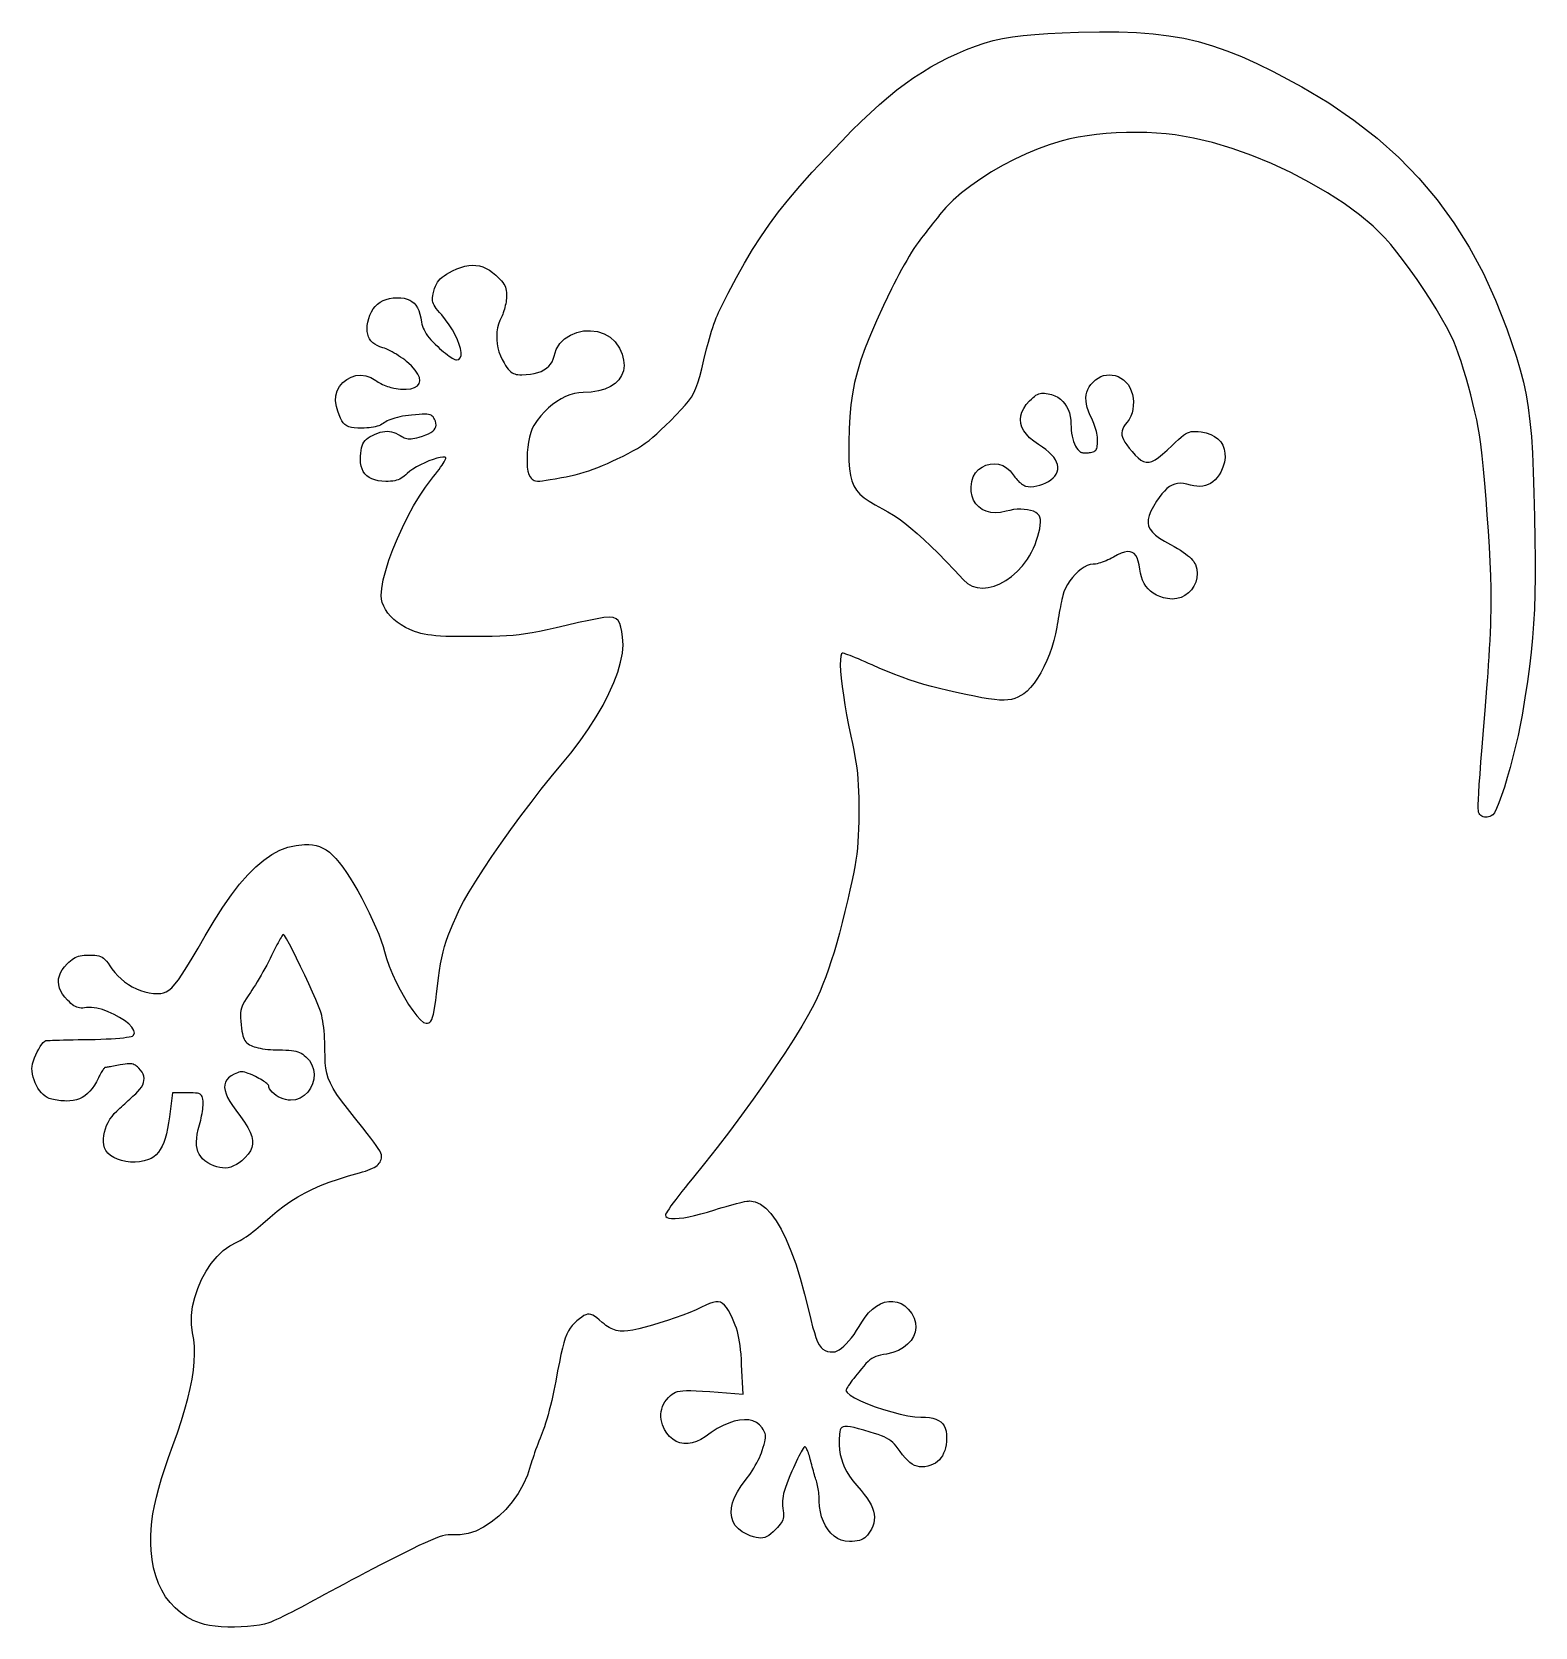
# Model space of a CAD drawing. Header units: metres. Extents: x -1.3 to 92.5, y -0.8 to 98.7.
import ezdxf

# ---------------------------------------------------------------- set-up
doc = ezdxf.new("R2010")
doc.units = ezdxf.units.M

msp = doc.modelspace()

# ---------------------------------------------------------------- linework, layer by layer
at = {"layer": 'Layer0'}
msp.add_polyline3d([(32.93, 54.495, 0), (33.459, 55.253, 0), (33.936, 56.001, 0), (34.359, 56.733, 0), (34.726, 57.444, 0), (35.033, 58.13, 0), (35.278, 58.783, 0), (35.459, 59.399, 0), (35.572, 59.973, 0), (35.615, 60.498, 0), (35.586, 60.969, 0), (35.533, 61.316, 0), (35.479, 61.601, 0), (35.41, 61.829, 0), (35.315, 62.001, 0), (35.181, 62.12, 0), (34.994, 62.189, 0), (34.742, 62.211, 0), (34.413, 62.187, 0), (33.993, 62.121, 0), (33.469, 62.016, 0), (32.83, 61.873, 0), (32.062, 61.696, 0), (31.434, 61.552, 0), (30.88, 61.429, 0), (30.388, 61.327, 0), (29.943, 61.242, 0), (29.53, 61.173, 0), (29.135, 61.119, 0), (28.743, 61.078, 0), (28.34, 61.047, 0), (27.912, 61.026, 0), (27.445, 61.012, 0), (26.923, 61.004, 0), (26.333, 61, 0), (25.807, 60.999, 0), (25.337, 61.002, 0), (24.92, 61.008, 0), (24.548, 61.019, 0), (24.217, 61.035, 0), (23.921, 61.057, 0), (23.656, 61.084, 0), (23.416, 61.117, 0), (23.195, 61.158, 0), (22.989, 61.205, 0), (22.792, 61.26, 0), (22.599, 61.323, 0), (22.303, 61.439, 0), (22.023, 61.575, 0), (21.761, 61.728, 0), (21.518, 61.897, 0), (21.297, 62.078, 0), (21.1, 62.272, 0), (20.928, 62.475, 0), (20.783, 62.685, 0), (20.667, 62.901, 0), (20.582, 63.121, 0), (20.529, 63.342, 0), (20.511, 63.562, 0), (20.545, 64.012, 0), (20.64, 64.538, 0), (20.792, 65.127, 0), (20.994, 65.764, 0), (21.24, 66.433, 0), (21.523, 67.122, 0), (21.837, 67.814, 0), (22.176, 68.497, 0), (22.534, 69.155, 0), (22.904, 69.773, 0), (23.28, 70.338, 0), (23.656, 70.835, 0), (23.784, 70.993, 0), (23.905, 71.148, 0), (24.019, 71.298, 0), (24.125, 71.441, 0), (24.222, 71.576, 0), (24.308, 71.7, 0), (24.382, 71.814, 0), (24.444, 71.914, 0), (24.493, 71.999, 0), (24.526, 72.068, 0), (24.544, 72.119, 0), (24.544, 72.15, 0), (24.485, 72.198, 0), (24.365, 72.21, 0), (24.197, 72.188, 0), (23.988, 72.138, 0), (23.751, 72.063, 0), (23.495, 71.968, 0), (23.23, 71.856, 0), (22.967, 71.732, 0), (22.716, 71.599, 0), (22.487, 71.462, 0), (22.291, 71.325, 0), (22.137, 71.192, 0), (22.04, 71.098, 0), (21.946, 71.016, 0), (21.854, 70.945, 0), (21.761, 70.885, 0), (21.667, 70.834, 0), (21.568, 70.792, 0), (21.464, 70.758, 0), (21.353, 70.732, 0), (21.232, 70.713, 0), (21.1, 70.7, 0), (20.956, 70.693, 0), (20.797, 70.69, 0), (20.546, 70.7, 0), (20.317, 70.729, 0), (20.109, 70.777, 0), (19.922, 70.844, 0), (19.758, 70.93, 0), (19.615, 71.035, 0), (19.494, 71.159, 0), (19.395, 71.302, 0), (19.317, 71.464, 0), (19.262, 71.644, 0), (19.229, 71.843, 0), (19.218, 72.061, 0), (19.221, 72.271, 0), (19.232, 72.459, 0), (19.251, 72.626, 0), (19.279, 72.775, 0), (19.318, 72.908, 0), (19.369, 73.028, 0), (19.432, 73.135, 0), (19.508, 73.232, 0), (19.599, 73.321, 0), (19.706, 73.404, 0), (19.829, 73.484, 0), (19.97, 73.562, 0), (20.135, 73.641, 0), (20.294, 73.706, 0), (20.447, 73.756, 0), (20.596, 73.792, 0), (20.741, 73.812, 0), (20.883, 73.818, 0), (21.022, 73.809, 0), (21.159, 73.786, 0), (21.295, 73.747, 0), (21.431, 73.694, 0), (21.567, 73.626, 0), (21.704, 73.544, 0), (21.791, 73.49, 0), (21.873, 73.444, 0), (21.954, 73.408, 0), (22.035, 73.38, 0), (22.116, 73.361, 0), (22.201, 73.35, 0), (22.291, 73.348, 0), (22.388, 73.353, 0), (22.493, 73.366, 0), (22.608, 73.387, 0), (22.736, 73.416, 0), (22.877, 73.453, 0), (23.1, 73.518, 0), (23.297, 73.587, 0), (23.466, 73.661, 0), (23.61, 73.739, 0), (23.727, 73.822, 0), (23.818, 73.91, 0), (23.884, 74.003, 0), (23.925, 74.103, 0), (23.941, 74.208, 0), (23.932, 74.32, 0), (23.899, 74.438, 0), (23.842, 74.564, 0), (23.795, 74.645, 0), (23.748, 74.714, 0), (23.696, 74.77, 0), (23.635, 74.814, 0), (23.563, 74.847, 0), (23.474, 74.87, 0), (23.365, 74.883, 0), (23.234, 74.886, 0), (23.075, 74.882, 0), (22.885, 74.87, 0), (22.66, 74.851, 0), (22.397, 74.825, 0), (22.208, 74.804, 0), (22.026, 74.779, 0), (21.85, 74.75, 0), (21.682, 74.717, 0), (21.523, 74.682, 0), (21.372, 74.643, 0), (21.233, 74.601, 0), (21.104, 74.557, 0), (20.987, 74.51, 0), (20.883, 74.462, 0), (20.793, 74.411, 0), (20.717, 74.359, 0), (20.639, 74.303, 0), (20.554, 74.252, 0), (20.462, 74.206, 0), (20.364, 74.166, 0), (20.258, 74.13, 0), (20.145, 74.1, 0), (20.024, 74.074, 0), (19.895, 74.053, 0), (19.757, 74.037, 0), (19.611, 74.026, 0), (19.456, 74.019, 0), (19.292, 74.017, 0), (19.045, 74.02, 0), (18.831, 74.033, 0), (18.648, 74.057, 0), (18.491, 74.097, 0), (18.356, 74.156, 0), (18.24, 74.236, 0), (18.139, 74.342, 0), (18.049, 74.475, 0), (17.967, 74.641, 0), (17.888, 74.841, 0), (17.809, 75.079, 0), (17.725, 75.358, 0), (17.665, 75.708, 0), (17.683, 76.039, 0), (17.77, 76.346, 0), (17.917, 76.621, 0), (18.116, 76.86, 0), (18.356, 77.055, 0), (18.629, 77.202, 0), (18.926, 77.294, 0), (19.238, 77.324, 0), (19.556, 77.288, 0), (19.871, 77.178, 0), (20.173, 76.989, 0), (20.24, 76.94, 0), (20.317, 76.891, 0), (20.402, 76.841, 0), (20.493, 76.793, 0), (20.59, 76.746, 0), (20.691, 76.701, 0), (20.795, 76.659, 0), (20.9, 76.62, 0), (21.005, 76.584, 0), (21.108, 76.553, 0), (21.209, 76.527, 0), (21.305, 76.507, 0), (21.716, 76.449, 0), (22.07, 76.437, 0), (22.364, 76.469, 0), (22.597, 76.542, 0), (22.769, 76.651, 0), (22.876, 76.793, 0), (22.918, 76.966, 0), (22.894, 77.167, 0), (22.801, 77.391, 0), (22.638, 77.635, 0), (22.403, 77.898, 0), (22.096, 78.174, 0), (21.979, 78.266, 0), (21.855, 78.358, 0), (21.726, 78.449, 0), (21.593, 78.536, 0), (21.459, 78.621, 0), (21.325, 78.701, 0), (21.192, 78.775, 0), (21.063, 78.843, 0), (20.94, 78.903, 0), (20.823, 78.954, 0), (20.716, 78.995, 0), (20.619, 79.026, 0), (20.429, 79.088, 0), (20.259, 79.161, 0), (20.11, 79.247, 0), (19.981, 79.346, 0), (19.873, 79.457, 0), (19.785, 79.582, 0), (19.717, 79.72, 0), (19.669, 79.872, 0), (19.641, 80.037, 0), (19.633, 80.216, 0), (19.644, 80.41, 0), (19.675, 80.618, 0), (19.731, 80.855, 0), (19.806, 81.074, 0), (19.899, 81.274, 0), (20.011, 81.454, 0), (20.14, 81.614, 0), (20.287, 81.754, 0), (20.451, 81.873, 0), (20.631, 81.971, 0), (20.827, 82.048, 0), (21.039, 82.104, 0), (21.267, 82.137, 0), (21.509, 82.149, 0), (21.737, 82.14, 0), (21.942, 82.115, 0), (22.126, 82.071, 0), (22.289, 82.007, 0), (22.434, 81.922, 0), (22.562, 81.815, 0), (22.673, 81.684, 0), (22.77, 81.528, 0), (22.853, 81.345, 0), (22.924, 81.136, 0), (22.984, 80.897, 0), (23.034, 80.628, 0), (23.058, 80.503, 0), (23.091, 80.381, 0), (23.133, 80.262, 0), (23.184, 80.143, 0), (23.246, 80.025, 0), (23.319, 79.906, 0), (23.405, 79.784, 0), (23.503, 79.659, 0), (23.615, 79.53, 0), (23.74, 79.395, 0), (23.881, 79.253, 0), (24.038, 79.103, 0), (24.161, 78.99, 0), (24.285, 78.882, 0), (24.407, 78.779, 0), (24.527, 78.682, 0), (24.642, 78.593, 0), (24.752, 78.513, 0), (24.855, 78.442, 0), (24.95, 78.382, 0), (25.035, 78.333, 0), (25.108, 78.298, 0), (25.169, 78.275, 0), (25.216, 78.268, 0), (25.356, 78.301, 0), (25.448, 78.396, 0), (25.495, 78.545, 0), (25.499, 78.741, 0), (25.462, 78.976, 0), (25.388, 79.242, 0), (25.278, 79.532, 0), (25.136, 79.839, 0), (24.963, 80.154, 0), (24.762, 80.471, 0), (24.536, 80.781, 0), (24.287, 81.078, 0), (24.156, 81.225, 0), (24.045, 81.357, 0), (23.951, 81.476, 0), (23.875, 81.584, 0), (23.815, 81.685, 0), (23.77, 81.781, 0), (23.738, 81.874, 0), (23.72, 81.967, 0), (23.714, 82.063, 0), (23.718, 82.164, 0), (23.732, 82.273, 0), (23.755, 82.393, 0), (23.797, 82.572, 0), (23.842, 82.732, 0), (23.894, 82.875, 0), (23.954, 83.004, 0), (24.023, 83.122, 0), (24.105, 83.23, 0), (24.202, 83.332, 0), (24.315, 83.429, 0), (24.446, 83.525, 0), (24.598, 83.621, 0), (24.773, 83.72, 0), (24.973, 83.825, 0), (25.238, 83.95, 0), (25.492, 84.048, 0), (25.737, 84.12, 0), (25.973, 84.165, 0), (26.202, 84.183, 0), (26.424, 84.174, 0), (26.641, 84.138, 0), (26.852, 84.076, 0), (27.061, 83.986, 0), (27.266, 83.868, 0), (27.47, 83.724, 0), (27.673, 83.551, 0), (27.808, 83.425, 0), (27.924, 83.309, 0), (28.024, 83.202, 0), (28.107, 83.101, 0), (28.175, 83.003, 0), (28.229, 82.907, 0), (28.271, 82.808, 0), (28.302, 82.707, 0), (28.323, 82.598, 0), (28.335, 82.481, 0), (28.339, 82.353, 0), (28.337, 82.211, 0), (28.331, 82.11, 0), (28.32, 82.003, 0), (28.304, 81.892, 0), (28.284, 81.778, 0), (28.26, 81.663, 0), (28.233, 81.547, 0), (28.202, 81.434, 0), (28.169, 81.324, 0), (28.134, 81.219, 0), (28.096, 81.12, 0), (28.057, 81.029, 0), (28.017, 80.947, 0), (27.916, 80.731, 0), (27.836, 80.504, 0), (27.778, 80.267, 0), (27.74, 80.023, 0), (27.724, 79.775, 0), (27.728, 79.523, 0), (27.753, 79.271, 0), (27.798, 79.021, 0), (27.864, 78.774, 0), (27.951, 78.533, 0), (28.057, 78.301, 0), (28.183, 78.079, 0), (28.278, 77.932, 0), (28.365, 77.806, 0), (28.447, 77.698, 0), (28.525, 77.608, 0), (28.603, 77.534, 0), (28.681, 77.475, 0), (28.763, 77.429, 0), (28.85, 77.394, 0), (28.945, 77.37, 0), (29.05, 77.354, 0), (29.167, 77.346, 0), (29.298, 77.343, 0), (29.571, 77.352, 0), (29.828, 77.378, 0), (30.067, 77.421, 0), (30.288, 77.481, 0), (30.489, 77.556, 0), (30.671, 77.647, 0), (30.832, 77.754, 0), (30.972, 77.874, 0), (31.089, 78.009, 0), (31.184, 78.158, 0), (31.255, 78.32, 0), (31.301, 78.496, 0), (31.438, 78.925, 0), (31.663, 79.29, 0), (31.963, 79.59, 0), (32.32, 79.823, 0), (32.719, 79.986, 0), (33.146, 80.077, 0), (33.583, 80.095, 0), (34.016, 80.038, 0), (34.428, 79.903, 0), (34.804, 79.688, 0), (35.128, 79.392, 0), (35.385, 79.013, 0), (35.552, 78.627, 0), (35.647, 78.26, 0), (35.671, 77.914, 0), (35.628, 77.593, 0), (35.519, 77.298, 0), (35.347, 77.034, 0), (35.114, 76.803, 0), (34.823, 76.607, 0), (34.475, 76.449, 0), (34.073, 76.333, 0), (33.62, 76.261, 0), (33.117, 76.236, 0), (32.844, 76.219, 0), (32.569, 76.17, 0), (32.292, 76.091, 0), (32.017, 75.982, 0), (31.744, 75.845, 0), (31.476, 75.68, 0), (31.213, 75.489, 0), (30.959, 75.273, 0), (30.713, 75.033, 0), (30.478, 74.771, 0), (30.257, 74.486, 0), (30.049, 74.181, 0), (29.946, 73.982, 0), (29.855, 73.736, 0), (29.777, 73.455, 0), (29.714, 73.147, 0), (29.665, 72.824, 0), (29.632, 72.495, 0), (29.615, 72.171, 0), (29.615, 71.861, 0), (29.634, 71.577, 0), (29.671, 71.329, 0), (29.727, 71.126, 0), (29.804, 70.979, 0), (29.867, 70.899, 0), (29.927, 70.833, 0), (29.991, 70.782, 0), (30.064, 70.744, 0), (30.154, 70.721, 0), (30.267, 70.71, 0), (30.407, 70.713, 0), (30.583, 70.73, 0), (30.8, 70.759, 0), (31.064, 70.801, 0), (31.381, 70.856, 0), (31.758, 70.923, 0), (32.05, 70.979, 0), (32.338, 71.041, 0), (32.623, 71.109, 0), (32.905, 71.185, 0), (33.187, 71.268, 0), (33.47, 71.358, 0), (33.754, 71.457, 0), (34.041, 71.565, 0), (34.333, 71.681, 0), (34.63, 71.807, 0), (34.934, 71.943, 0), (35.246, 72.089, 0), (35.609, 72.265, 0), (35.935, 72.431, 0), (36.231, 72.59, 0), (36.502, 72.747, 0), (36.756, 72.906, 0), (36.998, 73.073, 0), (37.235, 73.252, 0), (37.473, 73.447, 0), (37.719, 73.662, 0), (37.978, 73.903, 0), (38.257, 74.174, 0), (38.563, 74.479, 0), (38.929, 74.85, 0), (39.236, 75.167, 0), (39.491, 75.446, 0), (39.702, 75.703, 0), (39.879, 75.956, 0), (40.028, 76.22, 0), (40.159, 76.511, 0), (40.28, 76.846, 0), (40.399, 77.242, 0), (40.524, 77.714, 0), (40.663, 78.279, 0), (40.825, 78.953, 0), (40.878, 79.166, 0), (40.937, 79.387, 0), (41.001, 79.612, 0), (41.068, 79.838, 0), (41.138, 80.064, 0), (41.21, 80.285, 0), (41.283, 80.498, 0), (41.356, 80.702, 0), (41.428, 80.892, 0), (41.498, 81.066, 0), (41.564, 81.222, 0), (41.627, 81.356, 0), (42.168, 82.43, 0), (42.684, 83.41, 0), (43.186, 84.312, 0), (43.688, 85.156, 0), (44.203, 85.958, 0), (44.744, 86.736, 0), (45.324, 87.51, 0), (45.955, 88.296, 0), (46.652, 89.113, 0), (47.426, 89.979, 0), (48.291, 90.911, 0), (49.26, 91.928, 0), (49.879, 92.562, 0), (50.478, 93.152, 0), (51.057, 93.701, 0), (51.621, 94.21, 0), (52.172, 94.681, 0), (52.712, 95.118, 0), (53.245, 95.522, 0), (53.773, 95.895, 0), (54.299, 96.24, 0), (54.825, 96.558, 0), (55.356, 96.852, 0), (55.892, 97.124, 0), (56.491, 97.405, 0), (57.06, 97.65, 0), (57.612, 97.862, 0), (58.161, 98.044, 0), (58.719, 98.198, 0), (59.301, 98.326, 0), (59.919, 98.433, 0), (60.588, 98.519, 0), (61.321, 98.588, 0), (62.13, 98.643, 0), (63.03, 98.686, 0), (64.034, 98.719, 0), (65.35, 98.743, 0), (66.556, 98.737, 0), (67.669, 98.697, 0), (68.704, 98.62, 0), (69.679, 98.503, 0), (70.61, 98.343, 0), (71.514, 98.135, 0), (72.406, 97.878, 0), (73.304, 97.567, 0), (74.224, 97.199, 0), (75.183, 96.771, 0), (76.197, 96.279, 0), (77.995, 95.322, 0), (79.675, 94.31, 0), (81.239, 93.237, 0), (82.693, 92.101, 0), (84.039, 90.897, 0), (85.282, 89.621, 0), (86.426, 88.268, 0), (87.473, 86.835, 0), (88.429, 85.316, 0), (89.297, 83.708, 0), (90.08, 82.007, 0), (90.784, 80.208, 0), (91.105, 79.292, 0), (91.383, 78.447, 0), (91.619, 77.65, 0), (91.818, 76.875, 0), (91.984, 76.097, 0), (92.119, 75.291, 0), (92.229, 74.432, 0), (92.316, 73.496, 0), (92.385, 72.456, 0), (92.438, 71.289, 0), (92.48, 69.97, 0), (92.514, 68.473, 0), (92.538, 67.089, 0), (92.55, 65.844, 0), (92.549, 64.717, 0), (92.535, 63.683, 0), (92.504, 62.721, 0), (92.457, 61.808, 0), (92.391, 60.921, 0), (92.305, 60.038, 0), (92.198, 59.136, 0), (92.069, 58.192, 0), (91.915, 57.184, 0), (91.735, 56.09, 0), (91.623, 55.477, 0), (91.488, 54.829, 0), (91.334, 54.161, 0), (91.168, 53.49, 0), (90.992, 52.831, 0), (90.812, 52.2, 0), (90.633, 51.612, 0), (90.458, 51.083, 0), (90.293, 50.629, 0), (90.143, 50.265, 0), (90.011, 50.008, 0), (89.902, 49.872, 0), (89.817, 49.817, 0), (89.73, 49.776, 0), (89.641, 49.748, 0), (89.554, 49.734, 0), (89.468, 49.732, 0), (89.385, 49.742, 0), (89.307, 49.764, 0), (89.234, 49.799, 0), (89.167, 49.845, 0), (89.109, 49.903, 0), (89.061, 49.972, 0), (89.022, 50.052, 0), (89.006, 50.136, 0), (88.997, 50.287, 0), (88.999, 50.515, 0), (89.01, 50.83, 0), (89.031, 51.244, 0), (89.064, 51.767, 0), (89.11, 52.409, 0), (89.168, 53.182, 0), (89.239, 54.095, 0), (89.325, 55.16, 0), (89.426, 56.387, 0), (89.542, 57.786, 0), (89.579, 58.249, 0), (89.615, 58.734, 0), (89.648, 59.235, 0), (89.68, 59.745, 0), (89.709, 60.256, 0), (89.735, 60.764, 0), (89.758, 61.26, 0), (89.778, 61.738, 0), (89.794, 62.191, 0), (89.806, 62.613, 0), (89.813, 62.996, 0), (89.816, 63.335, 0), (89.807, 64.005, 0), (89.783, 64.791, 0), (89.745, 65.667, 0), (89.695, 66.609, 0), (89.635, 67.593, 0), (89.566, 68.595, 0), (89.491, 69.589, 0), (89.41, 70.552, 0), (89.326, 71.46, 0), (89.241, 72.287, 0), (89.156, 73.009, 0), (89.073, 73.603, 0), (88.997, 74.048, 0), (88.903, 74.527, 0), (88.793, 75.033, 0), (88.67, 75.558, 0), (88.535, 76.092, 0), (88.392, 76.629, 0), (88.241, 77.159, 0), (88.087, 77.674, 0), (87.93, 78.167, 0), (87.774, 78.628, 0), (87.619, 79.051, 0), (87.47, 79.426, 0), (87.274, 79.853, 0), (87.02, 80.342, 0), (86.716, 80.882, 0), (86.372, 81.459, 0), (85.996, 82.061, 0), (85.595, 82.674, 0), (85.18, 83.287, 0), (84.757, 83.886, 0), (84.336, 84.458, 0), (83.925, 84.991, 0), (83.533, 85.472, 0), (83.168, 85.889, 0), (82.439, 86.61, 0), (81.588, 87.325, 0), (80.632, 88.026, 0), (79.588, 88.704, 0), (78.472, 89.351, 0), (77.302, 89.959, 0), (76.095, 90.52, 0), (74.867, 91.025, 0), (73.635, 91.465, 0), (72.417, 91.833, 0), (71.229, 92.12, 0), (70.087, 92.319, 0), (69.519, 92.384, 0), (68.923, 92.431, 0), (68.306, 92.459, 0), (67.676, 92.469, 0), (67.04, 92.462, 0), (66.404, 92.438, 0), (65.777, 92.396, 0), (65.166, 92.338, 0), (64.577, 92.265, 0), (64.017, 92.175, 0), (63.496, 92.07, 0), (63.018, 91.95, 0), (62.273, 91.719, 0), (61.522, 91.444, 0), (60.772, 91.13, 0), (60.031, 90.782, 0), (59.308, 90.404, 0), (58.609, 90.001, 0), (57.942, 89.578, 0), (57.316, 89.139, 0), (56.738, 88.69, 0), (56.216, 88.234, 0), (55.758, 87.777, 0), (55.371, 87.323, 0), (55.296, 87.227, 0), (55.212, 87.119, 0), (55.118, 86.999, 0), (55.018, 86.871, 0), (54.912, 86.735, 0), (54.802, 86.595, 0), (54.689, 86.451, 0), (54.575, 86.306, 0), (54.462, 86.162, 0), (54.35, 86.021, 0), (54.241, 85.883, 0), (54.138, 85.752, 0), (54.029, 85.608, 0), (53.907, 85.432, 0), (53.772, 85.227, 0), (53.627, 84.997, 0), (53.475, 84.747, 0), (53.317, 84.479, 0), (53.156, 84.197, 0), (52.994, 83.905, 0), (52.832, 83.608, 0), (52.674, 83.307, 0), (52.52, 83.008, 0), (52.374, 82.714, 0), (51.871, 81.665, 0), (51.432, 80.712, 0), (51.055, 79.84, 0), (50.734, 79.033, 0), (50.465, 78.277, 0), (50.245, 77.556, 0), (50.068, 76.856, 0), (49.931, 76.162, 0), (49.83, 75.459, 0), (49.76, 74.731, 0), (49.718, 73.964, 0), (49.698, 73.143, 0), (49.696, 72.502, 0), (49.71, 71.949, 0), (49.743, 71.474, 0), (49.801, 71.066, 0), (49.89, 70.714, 0), (50.015, 70.409, 0), (50.18, 70.141, 0), (50.392, 69.899, 0), (50.654, 69.672, 0), (50.973, 69.452, 0), (51.354, 69.226, 0), (51.801, 68.986, 0), (52.142, 68.798, 0), (52.487, 68.587, 0), (52.84, 68.348, 0), (53.203, 68.079, 0), (53.581, 67.779, 0), (53.975, 67.443, 0), (54.389, 67.07, 0), (54.827, 66.657, 0), (55.29, 66.2, 0), (55.782, 65.698, 0), (56.307, 65.147, 0), (56.867, 64.545, 0), (57.124, 64.319, 0), (57.413, 64.158, 0), (57.728, 64.063, 0), (58.063, 64.03, 0), (58.414, 64.059, 0), (58.774, 64.148, 0), (59.139, 64.294, 0), (59.504, 64.497, 0), (59.863, 64.754, 0), (60.21, 65.063, 0), (60.541, 65.424, 0), (60.85, 65.834, 0), (60.983, 66.045, 0), (61.109, 66.272, 0), (61.226, 66.513, 0), (61.332, 66.761, 0), (61.426, 67.012, 0), (61.507, 67.262, 0), (61.573, 67.505, 0), (61.624, 67.737, 0), (61.656, 67.954, 0), (61.67, 68.15, 0), (61.663, 68.321, 0), (61.635, 68.462, 0), (61.58, 68.571, 0), (61.492, 68.667, 0), (61.372, 68.751, 0), (61.226, 68.821, 0), (61.057, 68.877, 0), (60.867, 68.918, 0), (60.662, 68.944, 0), (60.444, 68.954, 0), (60.217, 68.948, 0), (59.985, 68.925, 0), (59.75, 68.883, 0), (59.518, 68.824, 0), (59.182, 68.748, 0), (58.863, 68.725, 0), (58.563, 68.752, 0), (58.288, 68.824, 0), (58.04, 68.939, 0), (57.823, 69.095, 0), (57.641, 69.286, 0), (57.498, 69.512, 0), (57.396, 69.767, 0), (57.34, 70.05, 0), (57.334, 70.357, 0), (57.38, 70.684, 0), (57.475, 70.974, 0), (57.619, 71.222, 0), (57.804, 71.426, 0), (58.022, 71.587, 0), (58.264, 71.701, 0), (58.522, 71.768, 0), (58.789, 71.787, 0), (59.057, 71.756, 0), (59.316, 71.674, 0), (59.559, 71.539, 0), (59.779, 71.351, 0), (59.966, 71.107, 0), (60.02, 71.025, 0), (60.079, 70.945, 0), (60.143, 70.866, 0), (60.209, 70.79, 0), (60.278, 70.719, 0), (60.348, 70.651, 0), (60.419, 70.59, 0), (60.489, 70.535, 0), (60.557, 70.487, 0), (60.623, 70.448, 0), (60.686, 70.417, 0), (60.744, 70.397, 0), (60.903, 70.367, 0), (61.075, 70.36, 0), (61.257, 70.373, 0), (61.444, 70.405, 0), (61.633, 70.454, 0), (61.819, 70.519, 0), (61.997, 70.598, 0), (62.165, 70.69, 0), (62.318, 70.792, 0), (62.452, 70.904, 0), (62.563, 71.023, 0), (62.646, 71.149, 0), (62.709, 71.294, 0), (62.744, 71.44, 0), (62.751, 71.588, 0), (62.73, 71.738, 0), (62.68, 71.889, 0), (62.602, 72.042, 0), (62.496, 72.197, 0), (62.362, 72.353, 0), (62.2, 72.512, 0), (62.009, 72.672, 0), (61.79, 72.834, 0), (61.543, 72.998, 0), (61.246, 73.203, 0), (60.995, 73.415, 0), (60.789, 73.632, 0), (60.628, 73.855, 0), (60.512, 74.082, 0), (60.443, 74.312, 0), (60.419, 74.545, 0), (60.441, 74.779, 0), (60.509, 75.014, 0), (60.624, 75.249, 0), (60.785, 75.484, 0), (60.992, 75.716, 0), (61.104, 75.825, 0), (61.207, 75.919, 0), (61.301, 75.998, 0), (61.39, 76.062, 0), (61.476, 76.113, 0), (61.56, 76.152, 0), (61.645, 76.179, 0), (61.732, 76.195, 0), (61.824, 76.2, 0), (61.922, 76.197, 0), (62.03, 76.184, 0), (62.147, 76.164, 0), (62.361, 76.11, 0), (62.56, 76.035, 0), (62.744, 75.938, 0), (62.91, 75.821, 0), (63.06, 75.685, 0), (63.192, 75.531, 0), (63.305, 75.36, 0), (63.4, 75.171, 0), (63.474, 74.968, 0), (63.528, 74.749, 0), (63.561, 74.517, 0), (63.572, 74.272, 0), (63.577, 74.072, 0), (63.592, 73.878, 0), (63.616, 73.691, 0), (63.648, 73.511, 0), (63.689, 73.34, 0), (63.738, 73.18, 0), (63.794, 73.032, 0), (63.856, 72.897, 0), (63.926, 72.777, 0), (64.001, 72.674, 0), (64.081, 72.587, 0), (64.166, 72.52, 0), (64.193, 72.506, 0), (64.227, 72.494, 0), (64.268, 72.484, 0), (64.313, 72.476, 0), (64.364, 72.471, 0), (64.418, 72.467, 0), (64.476, 72.466, 0), (64.536, 72.467, 0), (64.597, 72.471, 0), (64.66, 72.477, 0), (64.723, 72.485, 0), (64.786, 72.495, 0), (64.874, 72.515, 0), (64.95, 72.537, 0), (65.016, 72.565, 0), (65.071, 72.599, 0), (65.116, 72.64, 0), (65.153, 72.69, 0), (65.181, 72.75, 0), (65.203, 72.822, 0), (65.219, 72.908, 0), (65.229, 73.007, 0), (65.234, 73.123, 0), (65.236, 73.256, 0), (65.232, 73.353, 0), (65.222, 73.459, 0), (65.206, 73.572, 0), (65.185, 73.69, 0), (65.158, 73.811, 0), (65.127, 73.934, 0), (65.092, 74.058, 0), (65.052, 74.18, 0), (65.01, 74.299, 0), (64.964, 74.413, 0), (64.916, 74.52, 0), (64.866, 74.62, 0), (64.751, 74.851, 0), (64.659, 75.075, 0), (64.588, 75.292, 0), (64.54, 75.502, 0), (64.514, 75.703, 0), (64.51, 75.897, 0), (64.528, 76.084, 0), (64.568, 76.262, 0), (64.63, 76.431, 0), (64.715, 76.593, 0), (64.821, 76.746, 0), (64.95, 76.89, 0), (65.105, 77.027, 0), (65.269, 77.14, 0), (65.439, 77.227, 0), (65.615, 77.29, 0), (65.794, 77.327, 0), (65.975, 77.34, 0), (66.156, 77.327, 0), (66.335, 77.29, 0), (66.511, 77.227, 0), (66.681, 77.14, 0), (66.845, 77.027, 0), (67, 76.89, 0), (67.136, 76.729, 0), (67.249, 76.544, 0), (67.339, 76.339, 0), (67.405, 76.119, 0), (67.449, 75.89, 0), (67.468, 75.654, 0), (67.465, 75.418, 0), (67.437, 75.186, 0), (67.385, 74.962, 0), (67.309, 74.751, 0), (67.209, 74.557, 0), (67.084, 74.386, 0), (66.966, 74.242, 0), (66.872, 74.105, 0), (66.804, 73.974, 0), (66.76, 73.845, 0), (66.743, 73.716, 0), (66.752, 73.584, 0), (66.788, 73.446, 0), (66.851, 73.298, 0), (66.942, 73.138, 0), (67.061, 72.964, 0), (67.21, 72.771, 0), (67.387, 72.558, 0), (67.586, 72.335, 0), (67.769, 72.156, 0), (67.941, 72.02, 0), (68.108, 71.93, 0), (68.274, 71.886, 0), (68.446, 71.888, 0), (68.628, 71.938, 0), (68.827, 72.036, 0), (69.047, 72.183, 0), (69.295, 72.38, 0), (69.575, 72.628, 0), (69.892, 72.927, 0), (70.11, 73.134, 0), (70.297, 73.308, 0), (70.459, 73.452, 0), (70.601, 73.567, 0), (70.73, 73.656, 0), (70.85, 73.722, 0), (70.967, 73.767, 0), (71.087, 73.795, 0), (71.214, 73.807, 0), (71.355, 73.806, 0), (71.514, 73.795, 0), (71.697, 73.776, 0), (72.014, 73.719, 0), (72.297, 73.626, 0), (72.543, 73.499, 0), (72.752, 73.34, 0), (72.923, 73.153, 0), (73.053, 72.94, 0), (73.143, 72.704, 0), (73.189, 72.448, 0), (73.191, 72.174, 0), (73.149, 71.886, 0), (73.059, 71.585, 0), (72.921, 71.275, 0), (72.816, 71.093, 0), (72.7, 70.93, 0), (72.573, 70.788, 0), (72.436, 70.667, 0), (72.29, 70.567, 0), (72.134, 70.487, 0), (71.97, 70.429, 0), (71.798, 70.392, 0), (71.619, 70.377, 0), (71.432, 70.383, 0), (71.238, 70.412, 0), (71.039, 70.463, 0), (70.815, 70.523, 0), (70.607, 70.559, 0), (70.411, 70.572, 0), (70.227, 70.559, 0), (70.051, 70.52, 0), (69.884, 70.455, 0), (69.721, 70.362, 0), (69.562, 70.24, 0), (69.405, 70.088, 0), (69.247, 69.906, 0), (69.087, 69.693, 0), (68.923, 69.447, 0), (68.723, 69.117, 0), (68.567, 68.823, 0), (68.458, 68.558, 0), (68.396, 68.319, 0), (68.383, 68.101, 0), (68.42, 67.898, 0), (68.51, 67.706, 0), (68.654, 67.52, 0), (68.853, 67.336, 0), (69.108, 67.148, 0), (69.422, 66.951, 0), (69.796, 66.741, 0), (70.018, 66.619, 0), (70.221, 66.501, 0), (70.407, 66.388, 0), (70.574, 66.279, 0), (70.725, 66.174, 0), (70.858, 66.072, 0), (70.976, 65.972, 0), (71.078, 65.875, 0), (71.165, 65.78, 0), (71.237, 65.687, 0), (71.295, 65.594, 0), (71.34, 65.503, 0), (71.427, 65.219, 0), (71.458, 64.936, 0), (71.435, 64.661, 0), (71.365, 64.397, 0), (71.251, 64.152, 0), (71.098, 63.929, 0), (70.91, 63.735, 0), (70.691, 63.574, 0), (70.445, 63.452, 0), (70.178, 63.375, 0), (69.894, 63.347, 0), (69.596, 63.375, 0), (69.346, 63.432, 0), (69.115, 63.507, 0), (68.904, 63.598, 0), (68.713, 63.707, 0), (68.541, 63.834, 0), (68.388, 63.978, 0), (68.254, 64.14, 0), (68.14, 64.319, 0), (68.044, 64.516, 0), (67.968, 64.73, 0), (67.91, 64.963, 0), (67.871, 65.214, 0), (67.832, 65.487, 0), (67.778, 65.719, 0), (67.71, 65.913, 0), (67.625, 66.067, 0), (67.523, 66.183, 0), (67.402, 66.26, 0), (67.262, 66.301, 0), (67.1, 66.304, 0), (66.916, 66.271, 0), (66.709, 66.202, 0), (66.477, 66.098, 0), (66.219, 65.96, 0), (66.11, 65.9, 0), (65.997, 65.842, 0), (65.88, 65.787, 0), (65.763, 65.736, 0), (65.645, 65.689, 0), (65.529, 65.646, 0), (65.416, 65.608, 0), (65.308, 65.576, 0), (65.206, 65.551, 0), (65.112, 65.531, 0), (65.027, 65.52, 0), (64.953, 65.516, 0), (64.779, 65.495, 0), (64.595, 65.435, 0), (64.405, 65.34, 0), (64.213, 65.214, 0), (64.023, 65.061, 0), (63.838, 64.885, 0), (63.663, 64.69, 0), (63.501, 64.48, 0), (63.355, 64.258, 0), (63.231, 64.028, 0), (63.131, 63.796, 0), (63.06, 63.564, 0), (63.035, 63.454, 0), (63.007, 63.326, 0), (62.977, 63.183, 0), (62.945, 63.026, 0), (62.913, 62.859, 0), (62.879, 62.684, 0), (62.846, 62.502, 0), (62.813, 62.317, 0), (62.78, 62.131, 0), (62.749, 61.946, 0), (62.719, 61.765, 0), (62.691, 61.589, 0), (62.613, 61.176, 0), (62.508, 60.755, 0), (62.379, 60.331, 0), (62.229, 59.912, 0), (62.061, 59.503, 0), (61.878, 59.11, 0), (61.683, 58.74, 0), (61.479, 58.398, 0), (61.269, 58.09, 0), (61.057, 57.823, 0), (60.844, 57.603, 0), (60.634, 57.436, 0), (60.445, 57.317, 0), (60.258, 57.219, 0), (60.066, 57.143, 0), (59.863, 57.087, 0), (59.641, 57.053, 0), (59.394, 57.039, 0), (59.116, 57.045, 0), (58.798, 57.073, 0), (58.434, 57.121, 0), (58.018, 57.189, 0), (57.542, 57.277, 0), (57, 57.386, 0), (56.421, 57.509, 0), (55.876, 57.632, 0), (55.359, 57.757, 0), (54.865, 57.886, 0), (54.39, 58.019, 0), (53.928, 58.16, 0), (53.475, 58.309, 0), (53.026, 58.468, 0), (52.575, 58.638, 0), (52.117, 58.822, 0), (51.648, 59.02, 0), (51.163, 59.234, 0), (50.94, 59.334, 0), (50.721, 59.43, 0), (50.511, 59.52, 0), (50.309, 59.605, 0), (50.12, 59.684, 0), (49.945, 59.755, 0), (49.786, 59.817, 0), (49.645, 59.87, 0), (49.526, 59.913, 0), (49.429, 59.945, 0), (49.358, 59.964, 0), (49.314, 59.971, 0), (49.246, 59.921, 0), (49.2, 59.776, 0), (49.176, 59.544, 0), (49.174, 59.232, 0), (49.193, 58.848, 0), (49.231, 58.4, 0), (49.288, 57.896, 0), (49.364, 57.343, 0), (49.457, 56.748, 0), (49.567, 56.121, 0), (49.693, 55.468, 0), (49.834, 54.796, 0), (49.932, 54.339, 0), (50.017, 53.919, 0), (50.089, 53.529, 0), (50.15, 53.159, 0), (50.201, 52.803, 0), (50.241, 52.451, 0), (50.273, 52.097, 0), (50.297, 51.731, 0), (50.313, 51.345, 0), (50.323, 50.932, 0), (50.327, 50.484, 0), (50.326, 49.991, 0), (50.321, 49.475, 0), (50.312, 49.009, 0), (50.297, 48.583, 0), (50.274, 48.185, 0), (50.242, 47.803, 0), (50.199, 47.425, 0), (50.145, 47.04, 0), (50.077, 46.635, 0), (49.993, 46.199, 0), (49.894, 45.721, 0), (49.776, 45.187, 0), (49.639, 44.588, 0), (49.464, 43.847, 0), (49.291, 43.15, 0), (49.121, 42.496, 0), (48.952, 41.881, 0), (48.783, 41.303, 0), (48.613, 40.759, 0), (48.442, 40.248, 0), (48.269, 39.765, 0), (48.093, 39.308, 0), (47.913, 38.876, 0), (47.728, 38.465, 0), (47.537, 38.072, 0), (47.189, 37.419, 0), (46.764, 36.682, 0), (46.268, 35.872, 0), (45.709, 35.002, 0), (45.096, 34.082, 0), (44.437, 33.122, 0), (43.738, 32.135, 0), (43.007, 31.13, 0), (42.253, 30.121, 0), (41.483, 29.116, 0), (40.705, 28.128, 0), (39.926, 27.167, 0), (39.7, 26.89, 0), (39.483, 26.62, 0), (39.277, 26.36, 0), (39.084, 26.112, 0), (38.906, 25.879, 0), (38.745, 25.664, 0), (38.603, 25.469, 0), (38.483, 25.298, 0), (38.385, 25.153, 0), (38.313, 25.037, 0), (38.269, 24.953, 0), (38.253, 24.903, 0), (38.279, 24.816, 0), (38.354, 24.75, 0), (38.477, 24.705, 0), (38.645, 24.682, 0), (38.855, 24.679, 0), (39.106, 24.697, 0), (39.395, 24.736, 0), (39.72, 24.795, 0), (40.079, 24.873, 0), (40.468, 24.972, 0), (40.887, 25.09, 0), (41.332, 25.227, 0), (41.57, 25.302, 0), (41.807, 25.374, 0), (42.039, 25.442, 0), (42.265, 25.506, 0), (42.481, 25.565, 0), (42.685, 25.618, 0), (42.875, 25.665, 0), (43.047, 25.705, 0), (43.199, 25.737, 0), (43.328, 25.761, 0), (43.432, 25.776, 0), (43.508, 25.781, 0), (43.848, 25.731, 0), (44.184, 25.581, 0), (44.516, 25.332, 0), (44.844, 24.987, 0), (45.166, 24.546, 0), (45.482, 24.01, 0), (45.791, 23.382, 0), (46.093, 22.662, 0), (46.387, 21.852, 0), (46.672, 20.953, 0), (46.947, 19.966, 0), (47.211, 18.893, 0), (47.334, 18.377, 0), (47.447, 17.934, 0), (47.552, 17.56, 0), (47.654, 17.249, 0), (47.756, 16.995, 0), (47.861, 16.792, 0), (47.972, 16.636, 0), (48.093, 16.52, 0), (48.227, 16.44, 0), (48.378, 16.39, 0), (48.548, 16.363, 0), (48.741, 16.356, 0), (48.853, 16.371, 0), (48.976, 16.416, 0), (49.108, 16.489, 0), (49.248, 16.589, 0), (49.395, 16.715, 0), (49.548, 16.866, 0), (49.705, 17.041, 0), (49.866, 17.237, 0), (50.029, 17.455, 0), (50.193, 17.692, 0), (50.356, 17.947, 0), (50.519, 18.22, 0), (50.72, 18.533, 0), (50.94, 18.803, 0), (51.176, 19.032, 0), (51.424, 19.218, 0), (51.68, 19.359, 0), (51.94, 19.455, 0), (52.203, 19.505, 0), (52.463, 19.509, 0), (52.717, 19.464, 0), (52.963, 19.37, 0), (53.196, 19.225, 0), (53.412, 19.03, 0), (53.632, 18.753, 0), (53.782, 18.465, 0), (53.865, 18.173, 0), (53.885, 17.881, 0), (53.843, 17.596, 0), (53.743, 17.322, 0), (53.587, 17.066, 0), (53.377, 16.832, 0), (53.117, 16.625, 0), (52.808, 16.452, 0), (52.454, 16.318, 0), (52.057, 16.228, 0), (51.861, 16.194, 0), (51.688, 16.159, 0), (51.533, 16.118, 0), (51.394, 16.07, 0), (51.265, 16.012, 0), (51.143, 15.941, 0), (51.024, 15.855, 0), (50.903, 15.751, 0), (50.776, 15.626, 0), (50.64, 15.478, 0), (50.491, 15.304, 0), (50.323, 15.101, 0), (50.216, 14.968, 0), (50.112, 14.836, 0), (50.014, 14.708, 0), (49.922, 14.585, 0), (49.837, 14.469, 0), (49.761, 14.36, 0), (49.693, 14.26, 0), (49.636, 14.172, 0), (49.59, 14.095, 0), (49.555, 14.031, 0), (49.534, 13.982, 0), (49.527, 13.95, 0), (49.593, 13.816, 0), (49.779, 13.659, 0), (50.067, 13.487, 0), (50.438, 13.305, 0), (50.874, 13.12, 0), (51.357, 12.939, 0), (51.869, 12.767, 0), (52.39, 12.613, 0), (52.904, 12.481, 0), (53.391, 12.379, 0), (53.833, 12.313, 0), (54.211, 12.29, 0), (54.489, 12.282, 0), (54.736, 12.259, 0), (54.955, 12.22, 0), (55.146, 12.163, 0), (55.311, 12.088, 0), (55.45, 11.994, 0), (55.565, 11.88, 0), (55.656, 11.746, 0), (55.725, 11.589, 0), (55.772, 11.41, 0), (55.799, 11.208, 0), (55.808, 10.982, 0), (55.799, 10.769, 0), (55.777, 10.568, 0), (55.74, 10.378, 0), (55.689, 10.2, 0), (55.625, 10.034, 0), (55.548, 9.882, 0), (55.459, 9.744, 0), (55.357, 9.62, 0), (55.243, 9.512, 0), (55.117, 9.419, 0), (54.98, 9.343, 0), (54.832, 9.283, 0), (54.64, 9.228, 0), (54.458, 9.193, 0), (54.286, 9.18, 0), (54.122, 9.189, 0), (53.964, 9.222, 0), (53.81, 9.278, 0), (53.66, 9.358, 0), (53.512, 9.463, 0), (53.364, 9.594, 0), (53.214, 9.751, 0), (53.062, 9.935, 0), (52.905, 10.147, 0), (52.782, 10.317, 0), (52.667, 10.466, 0), (52.556, 10.595, 0), (52.445, 10.709, 0), (52.329, 10.809, 0), (52.204, 10.898, 0), (52.067, 10.979, 0), (51.913, 11.054, 0), (51.737, 11.127, 0), (51.537, 11.199, 0), (51.307, 11.274, 0), (51.043, 11.354, 0), (50.65, 11.47, 0), (50.315, 11.563, 0), (50.034, 11.635, 0), (49.801, 11.684, 0), (49.613, 11.71, 0), (49.463, 11.713, 0), (49.348, 11.692, 0), (49.263, 11.648, 0), (49.202, 11.58, 0), (49.162, 11.487, 0), (49.137, 11.37, 0), (49.123, 11.227, 0), (49.107, 10.877, 0), (49.109, 10.552, 0), (49.13, 10.247, 0), (49.173, 9.958, 0), (49.238, 9.681, 0), (49.327, 9.411, 0), (49.442, 9.145, 0), (49.585, 8.876, 0), (49.757, 8.602, 0), (49.96, 8.318, 0), (50.196, 8.02, 0), (50.466, 7.703, 0), (50.664, 7.467, 0), (50.835, 7.242, 0), (50.979, 7.025, 0), (51.097, 6.817, 0), (51.188, 6.615, 0), (51.253, 6.42, 0), (51.293, 6.229, 0), (51.307, 6.041, 0), (51.296, 5.856, 0), (51.26, 5.672, 0), (51.2, 5.488, 0), (51.116, 5.303, 0), (51.038, 5.162, 0), (50.959, 5.038, 0), (50.876, 4.929, 0), (50.789, 4.836, 0), (50.695, 4.757, 0), (50.594, 4.691, 0), (50.483, 4.637, 0), (50.362, 4.596, 0), (50.228, 4.565, 0), (50.08, 4.544, 0), (49.917, 4.532, 0), (49.738, 4.528, 0), (49.48, 4.55, 0), (49.235, 4.617, 0), (49.002, 4.723, 0), (48.786, 4.868, 0), (48.587, 5.048, 0), (48.407, 5.26, 0), (48.25, 5.501, 0), (48.116, 5.769, 0), (48.009, 6.061, 0), (47.929, 6.373, 0), (47.88, 6.704, 0), (47.863, 7.05, 0), (47.862, 7.148, 0), (47.857, 7.252, 0), (47.849, 7.361, 0), (47.838, 7.473, 0), (47.825, 7.587, 0), (47.809, 7.701, 0), (47.791, 7.814, 0), (47.772, 7.923, 0), (47.75, 8.029, 0), (47.728, 8.128, 0), (47.704, 8.22, 0), (47.679, 8.303, 0), (47.652, 8.387, 0), (47.623, 8.482, 0), (47.592, 8.586, 0), (47.559, 8.697, 0), (47.526, 8.814, 0), (47.492, 8.935, 0), (47.458, 9.058, 0), (47.424, 9.183, 0), (47.391, 9.307, 0), (47.359, 9.428, 0), (47.33, 9.545, 0), (47.302, 9.656, 0), (47.275, 9.762, 0), (47.246, 9.864, 0), (47.216, 9.961, 0), (47.185, 10.052, 0), (47.154, 10.135, 0), (47.123, 10.211, 0), (47.093, 10.278, 0), (47.063, 10.334, 0), (47.035, 10.38, 0), (47.009, 10.414, 0), (46.985, 10.435, 0), (46.937, 10.428, 0), (46.9, 10.387, 0), (46.854, 10.321, 0), (46.798, 10.232, 0), (46.735, 10.121, 0), (46.664, 9.992, 0), (46.588, 9.844, 0), (46.506, 9.681, 0), (46.421, 9.505, 0), (46.333, 9.316, 0), (46.242, 9.117, 0), (46.151, 8.91, 0), (46.026, 8.617, 0), (45.917, 8.353, 0), (45.825, 8.116, 0), (45.748, 7.902, 0), (45.686, 7.707, 0), (45.637, 7.528, 0), (45.602, 7.362, 0), (45.578, 7.206, 0), (45.566, 7.056, 0), (45.564, 6.908, 0), (45.572, 6.76, 0), (45.589, 6.608, 0), (45.608, 6.449, 0), (45.621, 6.308, 0), (45.625, 6.183, 0), (45.621, 6.071, 0), (45.606, 5.969, 0), (45.58, 5.874, 0), (45.541, 5.782, 0), (45.489, 5.692, 0), (45.423, 5.599, 0), (45.342, 5.5, 0), (45.244, 5.394, 0), (45.129, 5.276, 0), (44.978, 5.13, 0), (44.839, 5.008, 0), (44.709, 4.909, 0), (44.584, 4.833, 0), (44.46, 4.779, 0), (44.335, 4.747, 0), (44.204, 4.736, 0), (44.065, 4.745, 0), (43.912, 4.774, 0), (43.744, 4.822, 0), (43.556, 4.889, 0), (43.344, 4.974, 0), (43.05, 5.125, 0), (42.808, 5.308, 0), (42.618, 5.52, 0), (42.48, 5.759, 0), (42.394, 6.024, 0), (42.361, 6.31, 0), (42.38, 6.617, 0), (42.451, 6.941, 0), (42.575, 7.279, 0), (42.752, 7.631, 0), (42.981, 7.993, 0), (43.263, 8.362, 0), (43.365, 8.49, 0), (43.467, 8.629, 0), (43.57, 8.779, 0), (43.671, 8.936, 0), (43.77, 9.098, 0), (43.866, 9.264, 0), (43.957, 9.43, 0), (44.041, 9.595, 0), (44.119, 9.757, 0), (44.187, 9.913, 0), (44.246, 10.06, 0), (44.293, 10.198, 0), (44.358, 10.405, 0), (44.411, 10.583, 0), (44.452, 10.736, 0), (44.481, 10.867, 0), (44.498, 10.982, 0), (44.504, 11.083, 0), (44.497, 11.174, 0), (44.479, 11.26, 0), (44.448, 11.345, 0), (44.406, 11.432, 0), (44.351, 11.526, 0), (44.285, 11.63, 0), (44.129, 11.817, 0), (43.938, 11.961, 0), (43.715, 12.06, 0), (43.462, 12.116, 0), (43.183, 12.129, 0), (42.881, 12.1, 0), (42.557, 12.029, 0), (42.216, 11.916, 0), (41.86, 11.763, 0), (41.492, 11.569, 0), (41.114, 11.335, 0), (40.731, 11.061, 0), (40.467, 10.887, 0), (40.2, 10.758, 0), (39.932, 10.675, 0), (39.667, 10.636, 0), (39.409, 10.641, 0), (39.161, 10.687, 0), (38.926, 10.775, 0), (38.708, 10.904, 0), (38.511, 11.072, 0), (38.338, 11.278, 0), (38.192, 11.522, 0), (38.077, 11.802, 0), (38.027, 11.977, 0), (37.994, 12.148, 0), (37.977, 12.315, 0), (37.977, 12.478, 0), (37.994, 12.638, 0), (38.028, 12.793, 0), (38.078, 12.944, 0), (38.144, 13.091, 0), (38.227, 13.234, 0), (38.327, 13.372, 0), (38.443, 13.506, 0), (38.576, 13.635, 0), (38.674, 13.718, 0), (38.775, 13.787, 0), (38.886, 13.843, 0), (39.014, 13.887, 0), (39.167, 13.918, 0), (39.352, 13.938, 0), (39.577, 13.946, 0), (39.849, 13.945, 0), (40.175, 13.933, 0), (40.563, 13.911, 0), (41.021, 13.881, 0), (41.556, 13.842, 0), (43.103, 13.727, 0), (43.015, 15.55, 0), (42.997, 15.895, 0), (42.976, 16.209, 0), (42.951, 16.494, 0), (42.922, 16.755, 0), (42.888, 16.995, 0), (42.848, 17.219, 0), (42.801, 17.431, 0), (42.747, 17.633, 0), (42.685, 17.831, 0), (42.614, 18.028, 0), (42.533, 18.228, 0), (42.441, 18.435, 0), (42.31, 18.711, 0), (42.187, 18.942, 0), (42.068, 19.131, 0), (41.949, 19.279, 0), (41.826, 19.386, 0), (41.696, 19.456, 0), (41.552, 19.488, 0), (41.393, 19.486, 0), (41.213, 19.449, 0), (41.009, 19.381, 0), (40.776, 19.282, 0), (40.51, 19.154, 0), (40.166, 18.992, 0), (39.77, 18.824, 0), (39.334, 18.654, 0), (38.871, 18.484, 0), (38.393, 18.321, 0), (37.914, 18.166, 0), (37.444, 18.024, 0), (36.997, 17.9, 0), (36.586, 17.796, 0), (36.223, 17.717, 0), (35.919, 17.667, 0), (35.689, 17.649, 0), (35.551, 17.652, 0), (35.422, 17.661, 0), (35.3, 17.677, 0), (35.184, 17.7, 0), (35.073, 17.73, 0), (34.965, 17.769, 0), (34.858, 17.816, 0), (34.753, 17.873, 0), (34.646, 17.94, 0), (34.537, 18.017, 0), (34.425, 18.104, 0), (34.308, 18.204, 0), (34.129, 18.358, 0), (33.974, 18.485, 0), (33.838, 18.585, 0), (33.716, 18.657, 0), (33.604, 18.703, 0), (33.498, 18.722, 0), (33.393, 18.714, 0), (33.286, 18.681, 0), (33.17, 18.621, 0), (33.043, 18.536, 0), (32.9, 18.426, 0), (32.735, 18.29, 0), (32.578, 18.15, 0), (32.439, 18.006, 0), (32.315, 17.849, 0), (32.203, 17.672, 0), (32.101, 17.466, 0), (32.006, 17.223, 0), (31.914, 16.935, 0), (31.823, 16.594, 0), (31.731, 16.192, 0), (31.633, 15.721, 0), (31.528, 15.172, 0), (31.412, 14.537, 0), (31.356, 14.243, 0), (31.295, 13.941, 0), (31.228, 13.634, 0), (31.157, 13.326, 0), (31.083, 13.021, 0), (31.006, 12.723, 0), (30.929, 12.436, 0), (30.851, 12.164, 0), (30.774, 11.91, 0), (30.7, 11.68, 0), (30.628, 11.476, 0), (30.56, 11.303, 0), (30.494, 11.141, 0), (30.426, 10.97, 0), (30.357, 10.791, 0), (30.288, 10.609, 0), (30.22, 10.424, 0), (30.154, 10.24, 0), (30.09, 10.059, 0), (30.03, 9.884, 0), (29.974, 9.716, 0), (29.924, 9.558, 0), (29.88, 9.414, 0), (29.842, 9.284, 0), (29.638, 8.675, 0), (29.373, 8.088, 0), (29.054, 7.531, 0), (28.688, 7.01, 0), (28.283, 6.532, 0), (27.846, 6.103, 0), (27.385, 5.73, 0), (26.908, 5.42, 0), (26.421, 5.18, 0), (25.932, 5.015, 0), (25.449, 4.932, 0), (24.979, 4.939, 0), (24.839, 4.949, 0), (24.689, 4.943, 0), (24.524, 4.919, 0), (24.337, 4.875, 0), (24.123, 4.808, 0), (23.876, 4.716, 0), (23.588, 4.597, 0), (23.255, 4.448, 0), (22.869, 4.267, 0), (22.425, 4.051, 0), (21.917, 3.799, 0), (21.339, 3.506, 0), (20.918, 3.292, 0), (20.477, 3.065, 0), (20.024, 2.831, 0), (19.562, 2.59, 0), (19.1, 2.348, 0), (18.642, 2.107, 0), (18.195, 1.87, 0), (17.765, 1.641, 0), (17.357, 1.423, 0), (16.979, 1.219, 0), (16.636, 1.031, 0), (16.335, 0.865, 0), (16.053, 0.709, 0), (15.768, 0.555, 0), (15.484, 0.403, 0), (15.203, 0.256, 0), (14.929, 0.116, 0), (14.666, -0.017, 0), (14.417, -0.14, 0), (14.186, -0.252, 0), (13.975, -0.35, 0), (13.789, -0.434, 0), (13.631, -0.5, 0), (13.504, -0.549, 0), (13.233, -0.628, 0), (12.913, -0.693, 0), (12.554, -0.745, 0), (12.167, -0.783, 0), (11.76, -0.806, 0), (11.344, -0.816, 0), (10.93, -0.812, 0), (10.526, -0.794, 0), (10.143, -0.761, 0), (9.792, -0.715, 0), (9.481, -0.654, 0), (9.221, -0.578, 0), (8.778, -0.395, 0), (8.366, -0.173, 0), (7.988, 0.086, 0), (7.642, 0.382, 0), (7.33, 0.714, 0), (7.053, 1.08, 0), (6.811, 1.48, 0), (6.604, 1.913, 0), (6.434, 2.378, 0), (6.3, 2.875, 0), (6.204, 3.402, 0), (6.146, 3.959, 0), (6.125, 4.403, 0), (6.126, 4.85, 0), (6.148, 5.304, 0), (6.194, 5.77, 0), (6.263, 6.253, 0), (6.357, 6.758, 0), (6.477, 7.29, 0), (6.625, 7.852, 0), (6.8, 8.452, 0), (7.004, 9.092, 0), (7.237, 9.778, 0), (7.502, 10.514, 0), (7.788, 11.315, 0), (8.039, 12.068, 0), (8.255, 12.778, 0), (8.438, 13.445, 0), (8.588, 14.073, 0), (8.704, 14.663, 0), (8.788, 15.219, 0), (8.84, 15.742, 0), (8.86, 16.235, 0), (8.849, 16.7, 0), (8.807, 17.14, 0), (8.735, 17.557, 0), (8.664, 18.076, 0), (8.667, 18.623, 0), (8.736, 19.187, 0), (8.868, 19.756, 0), (9.055, 20.32, 0), (9.294, 20.868, 0), (9.579, 21.389, 0), (9.904, 21.872, 0), (10.264, 22.306, 0), (10.654, 22.68, 0), (11.068, 22.984, 0), (11.502, 23.206, 0), (11.592, 23.247, 0), (11.697, 23.303, 0), (11.815, 23.372, 0), (11.944, 23.454, 0), (12.081, 23.546, 0), (12.225, 23.647, 0), (12.373, 23.756, 0), (12.525, 23.871, 0), (12.677, 23.991, 0), (12.828, 24.115, 0), (12.976, 24.241, 0), (13.119, 24.368, 0), (13.577, 24.771, 0), (14.018, 25.137, 0), (14.449, 25.467, 0), (14.879, 25.767, 0), (15.314, 26.04, 0), (15.762, 26.291, 0), (16.231, 26.522, 0), (16.728, 26.739, 0), (17.261, 26.945, 0), (17.838, 27.144, 0), (18.465, 27.34, 0), (19.15, 27.537, 0), (19.347, 27.593, 0), (19.526, 27.649, 0), (19.686, 27.705, 0), (19.83, 27.761, 0), (19.958, 27.818, 0), (20.071, 27.876, 0), (20.169, 27.936, 0), (20.254, 27.997, 0), (20.327, 28.062, 0), (20.388, 28.13, 0), (20.438, 28.201, 0), (20.478, 28.276, 0), (20.514, 28.368, 0), (20.535, 28.459, 0), (20.539, 28.553, 0), (20.522, 28.656, 0), (20.483, 28.771, 0), (20.418, 28.904, 0), (20.326, 29.06, 0), (20.203, 29.242, 0), (20.048, 29.457, 0), (19.857, 29.707, 0), (19.628, 29.999, 0), (19.358, 30.337, 0), (18.839, 30.985, 0), (18.403, 31.541, 0), (18.041, 32.019, 0), (17.748, 32.434, 0), (17.515, 32.8, 0), (17.336, 33.132, 0), (17.204, 33.444, 0), (17.112, 33.751, 0), (17.052, 34.067, 0), (17.018, 34.408, 0), (17.003, 34.787, 0), (17, 35.219, 0), (16.998, 35.458, 0), (16.991, 35.696, 0), (16.98, 35.931, 0), (16.964, 36.162, 0), (16.945, 36.386, 0), (16.922, 36.603, 0), (16.896, 36.81, 0), (16.866, 37.005, 0), (16.834, 37.186, 0), (16.798, 37.353, 0), (16.76, 37.502, 0), (16.72, 37.632, 0), (16.602, 37.942, 0), (16.435, 38.344, 0), (16.228, 38.813, 0), (15.993, 39.329, 0), (15.741, 39.869, 0), (15.482, 40.409, 0), (15.228, 40.928, 0), (14.99, 41.403, 0), (14.777, 41.812, 0), (14.602, 42.131, 0), (14.474, 42.34, 0), (14.406, 42.414, 0), (14.355, 42.367, 0), (14.314, 42.31, 0), (14.265, 42.233, 0), (14.208, 42.137, 0), (14.144, 42.025, 0), (14.073, 41.898, 0), (13.998, 41.757, 0), (13.918, 41.604, 0), (13.835, 41.441, 0), (13.75, 41.269, 0), (13.663, 41.09, 0), (13.57, 40.902, 0), (13.47, 40.704, 0), (13.362, 40.499, 0), (13.249, 40.289, 0), (13.132, 40.078, 0), (13.013, 39.868, 0), (12.894, 39.662, 0), (12.776, 39.463, 0), (12.66, 39.273, 0), (12.549, 39.096, 0), (12.444, 38.934, 0), (12.346, 38.789, 0), (12.198, 38.576, 0), (12.074, 38.389, 0), (11.972, 38.225, 0), (11.89, 38.076, 0), (11.827, 37.938, 0), (11.781, 37.804, 0), (11.751, 37.669, 0), (11.734, 37.528, 0), (11.729, 37.373, 0), (11.735, 37.201, 0), (11.75, 37.004, 0), (11.772, 36.778, 0), (11.795, 36.568, 0), (11.819, 36.386, 0), (11.846, 36.229, 0), (11.875, 36.093, 0), (11.91, 35.977, 0), (11.951, 35.877, 0), (11.999, 35.791, 0), (12.056, 35.716, 0), (12.123, 35.65, 0), (12.201, 35.589, 0), (12.292, 35.532, 0), (12.397, 35.475, 0), (12.48, 35.437, 0), (12.58, 35.401, 0), (12.694, 35.368, 0), (12.822, 35.337, 0), (12.961, 35.308, 0), (13.11, 35.283, 0), (13.267, 35.261, 0), (13.431, 35.242, 0), (13.599, 35.227, 0), (13.771, 35.216, 0), (13.943, 35.209, 0), (14.116, 35.206, 0), (14.348, 35.205, 0), (14.555, 35.199, 0), (14.738, 35.189, 0), (14.902, 35.174, 0), (15.048, 35.153, 0), (15.179, 35.125, 0), (15.298, 35.09, 0), (15.408, 35.047, 0), (15.511, 34.996, 0), (15.61, 34.936, 0), (15.708, 34.865, 0), (15.807, 34.784, 0), (16.032, 34.543, 0), (16.189, 34.273, 0), (16.284, 33.983, 0), (16.319, 33.683, 0), (16.296, 33.382, 0), (16.221, 33.09, 0), (16.096, 32.817, 0), (15.924, 32.571, 0), (15.71, 32.364, 0), (15.456, 32.204, 0), (15.165, 32.101, 0), (14.842, 32.065, 0), (14.693, 32.075, 0), (14.539, 32.105, 0), (14.385, 32.151, 0), (14.232, 32.213, 0), (14.085, 32.287, 0), (13.947, 32.372, 0), (13.82, 32.464, 0), (13.71, 32.563, 0), (13.618, 32.665, 0), (13.548, 32.769, 0), (13.504, 32.872, 0), (13.488, 32.972, 0), (13.481, 32.999, 0), (13.459, 33.031, 0), (13.423, 33.069, 0), (13.375, 33.112, 0), (13.316, 33.158, 0), (13.246, 33.208, 0), (13.167, 33.261, 0), (13.079, 33.316, 0), (12.984, 33.372, 0), (12.882, 33.428, 0), (12.775, 33.484, 0), (12.663, 33.54, 0), (12.493, 33.621, 0), (12.343, 33.689, 0), (12.211, 33.743, 0), (12.093, 33.785, 0), (11.988, 33.814, 0), (11.891, 33.83, 0), (11.8, 33.835, 0), (11.711, 33.829, 0), (11.622, 33.811, 0), (11.53, 33.782, 0), (11.431, 33.743, 0), (11.324, 33.694, 0), (11.138, 33.59, 0), (10.987, 33.473, 0), (10.872, 33.341, 0), (10.792, 33.195, 0), (10.748, 33.034, 0), (10.739, 32.858, 0), (10.765, 32.666, 0), (10.827, 32.458, 0), (10.924, 32.232, 0), (11.057, 31.99, 0), (11.225, 31.73, 0), (11.429, 31.452, 0), (11.728, 31.052, 0), (11.977, 30.692, 0), (12.176, 30.366, 0), (12.325, 30.07, 0), (12.425, 29.801, 0), (12.477, 29.553, 0), (12.482, 29.323, 0), (12.438, 29.106, 0), (12.348, 28.898, 0), (12.211, 28.695, 0), (12.029, 28.491, 0), (11.801, 28.284, 0), (11.635, 28.155, 0), (11.468, 28.048, 0), (11.299, 27.962, 0), (11.13, 27.899, 0), (10.959, 27.856, 0), (10.785, 27.836, 0), (10.609, 27.837, 0), (10.43, 27.86, 0), (10.248, 27.904, 0), (10.062, 27.97, 0), (9.873, 28.057, 0), (9.679, 28.166, 0), (9.509, 28.282, 0), (9.364, 28.408, 0), (9.242, 28.546, 0), (9.144, 28.698, 0), (9.069, 28.863, 0), (9.017, 29.045, 0), (8.987, 29.244, 0), (8.98, 29.461, 0), (8.995, 29.697, 0), (9.032, 29.955, 0), (9.091, 30.235, 0), (9.17, 30.538, 0), (9.207, 30.673, 0), (9.242, 30.813, 0), (9.273, 30.954, 0), (9.302, 31.095, 0), (9.327, 31.235, 0), (9.349, 31.371, 0), (9.367, 31.503, 0), (9.38, 31.627, 0), (9.39, 31.742, 0), (9.394, 31.846, 0), (9.394, 31.938, 0), (9.389, 32.016, 0), (9.375, 32.127, 0), (9.357, 32.221, 0), (9.335, 32.299, 0), (9.303, 32.362, 0), (9.261, 32.413, 0), (9.204, 32.452, 0), (9.13, 32.481, 0), (9.037, 32.501, 0), (8.921, 32.515, 0), (8.779, 32.522, 0), (8.61, 32.526, 0), (8.409, 32.527, 0), (7.488, 32.527, 0), (7.297, 31.035, 0), (7.241, 30.647, 0), (7.178, 30.293, 0), (7.106, 29.972, 0), (7.025, 29.682, 0), (6.934, 29.423, 0), (6.833, 29.193, 0), (6.721, 28.991, 0), (6.598, 28.816, 0), (6.464, 28.666, 0), (6.316, 28.541, 0), (6.156, 28.44, 0), (5.982, 28.36, 0), (5.712, 28.277, 0), (5.43, 28.225, 0), (5.143, 28.202, 0), (4.856, 28.209, 0), (4.574, 28.242, 0), (4.303, 28.3, 0), (4.05, 28.382, 0), (3.819, 28.487, 0), (3.616, 28.612, 0), (3.447, 28.757, 0), (3.318, 28.919, 0), (3.235, 29.098, 0), (3.191, 29.277, 0), (3.17, 29.466, 0), (3.17, 29.664, 0), (3.191, 29.866, 0), (3.232, 30.072, 0), (3.292, 30.278, 0), (3.37, 30.483, 0), (3.466, 30.683, 0), (3.578, 30.876, 0), (3.706, 31.06, 0), (3.849, 31.232, 0), (4.006, 31.39, 0), (4.097, 31.474, 0), (4.193, 31.562, 0), (4.295, 31.655, 0), (4.4, 31.751, 0), (4.506, 31.849, 0), (4.613, 31.946, 0), (4.719, 32.043, 0), (4.823, 32.138, 0), (4.922, 32.229, 0), (5.016, 32.314, 0), (5.104, 32.394, 0), (5.183, 32.466, 0), (5.328, 32.608, 0), (5.45, 32.749, 0), (5.548, 32.888, 0), (5.622, 33.026, 0), (5.674, 33.163, 0), (5.702, 33.299, 0), (5.706, 33.432, 0), (5.688, 33.565, 0), (5.645, 33.695, 0), (5.58, 33.824, 0), (5.49, 33.951, 0), (5.378, 34.077, 0), (5.307, 34.144, 0), (5.238, 34.201, 0), (5.169, 34.248, 0), (5.099, 34.286, 0), (5.024, 34.313, 0), (4.944, 34.332, 0), (4.856, 34.341, 0), (4.758, 34.342, 0), (4.647, 34.336, 0), (4.523, 34.321, 0), (4.382, 34.299, 0), (4.223, 34.269, 0), (4.112, 34.248, 0), (4.004, 34.228, 0), (3.899, 34.208, 0), (3.799, 34.19, 0), (3.703, 34.173, 0), (3.615, 34.157, 0), (3.534, 34.143, 0), (3.462, 34.131, 0), (3.4, 34.121, 0), (3.35, 34.113, 0), (3.311, 34.108, 0), (3.266, 34.099, 0), (3.241, 34.081, 0), (3.212, 34.053, 0), (3.18, 34.016, 0), (3.145, 33.97, 0), (3.107, 33.917, 0), (3.068, 33.856, 0), (3.027, 33.789, 0), (2.985, 33.716, 0), (2.943, 33.639, 0), (2.901, 33.558, 0), (2.86, 33.473, 0), (2.734, 33.225, 0), (2.604, 33.002, 0), (2.468, 32.804, 0), (2.325, 32.629, 0), (2.175, 32.478, 0), (2.017, 32.349, 0), (1.851, 32.243, 0), (1.674, 32.157, 0), (1.486, 32.093, 0), (1.288, 32.049, 0), (1.076, 32.024, 0), (0.852, 32.018, 0), (0.738, 32.022, 0), (0.622, 32.029, 0), (0.504, 32.039, 0), (0.388, 32.053, 0), (0.273, 32.069, 0), (0.162, 32.088, 0), (0.056, 32.109, 0), (-0.044, 32.132, 0), (-0.136, 32.157, 0), (-0.219, 32.183, 0), (-0.291, 32.21, 0), (-0.351, 32.238, 0), (-0.472, 32.316, 0), (-0.591, 32.416, 0), (-0.705, 32.536, 0), (-0.814, 32.673, 0), (-0.915, 32.824, 0), (-1.008, 32.986, 0), (-1.09, 33.157, 0), (-1.16, 33.334, 0), (-1.217, 33.514, 0), (-1.26, 33.693, 0), (-1.287, 33.871, 0), (-1.296, 34.042, 0), (-1.284, 34.182, 0), (-1.25, 34.344, 0), (-1.198, 34.521, 0), (-1.131, 34.708, 0), (-1.052, 34.898, 0), (-0.963, 35.085, 0), (-0.869, 35.262, 0), (-0.772, 35.424, 0), (-0.676, 35.564, 0), (-0.583, 35.675, 0), (-0.497, 35.752, 0), (-0.421, 35.788, 0), (-0.379, 35.792, 0), (-0.292, 35.797, 0), (-0.165, 35.802, 0), (0, 35.808, 0), (0.199, 35.814, 0), (0.43, 35.82, 0), (0.687, 35.827, 0), (0.97, 35.833, 0), (1.273, 35.84, 0), (1.594, 35.847, 0), (1.93, 35.853, 0), (2.277, 35.859, 0), (2.653, 35.867, 0), (3.008, 35.878, 0), (3.341, 35.892, 0), (3.65, 35.908, 0), (3.933, 35.926, 0), (4.189, 35.946, 0), (4.414, 35.969, 0), (4.609, 35.993, 0), (4.77, 36.019, 0), (4.896, 36.046, 0), (4.985, 36.075, 0), (5.035, 36.105, 0), (5.107, 36.251, 0), (5.073, 36.425, 0), (4.949, 36.619, 0), (4.748, 36.825, 0), (4.486, 37.033, 0), (4.176, 37.236, 0), (3.833, 37.424, 0), (3.471, 37.59, 0), (3.104, 37.724, 0), (2.748, 37.817, 0), (2.415, 37.863, 0), (2.121, 37.85, 0), (1.996, 37.832, 0), (1.883, 37.822, 0), (1.779, 37.82, 0), (1.683, 37.827, 0), (1.592, 37.844, 0), (1.505, 37.872, 0), (1.419, 37.911, 0), (1.331, 37.963, 0), (1.241, 38.028, 0), (1.145, 38.107, 0), (1.042, 38.201, 0), (0.93, 38.311, 0), (0.758, 38.499, 0), (0.617, 38.689, 0), (0.507, 38.879, 0), (0.427, 39.069, 0), (0.379, 39.26, 0), (0.362, 39.451, 0), (0.375, 39.642, 0), (0.42, 39.832, 0), (0.495, 40.021, 0), (0.601, 40.209, 0), (0.739, 40.395, 0), (0.907, 40.58, 0), (1.013, 40.683, 0), (1.114, 40.772, 0), (1.212, 40.849, 0), (1.308, 40.915, 0), (1.405, 40.97, 0), (1.505, 41.015, 0), (1.611, 41.05, 0), (1.723, 41.078, 0), (1.844, 41.098, 0), (1.977, 41.111, 0), (2.123, 41.118, 0), (2.284, 41.12, 0), (2.467, 41.119, 0), (2.624, 41.113, 0), (2.761, 41.1, 0), (2.88, 41.078, 0), (2.986, 41.044, 0), (3.084, 40.995, 0), (3.176, 40.931, 0), (3.267, 40.847, 0), (3.362, 40.742, 0), (3.463, 40.613, 0), (3.576, 40.458, 0), (3.704, 40.274, 0), (3.874, 40.048, 0), (4.063, 39.836, 0), (4.27, 39.638, 0), (4.491, 39.457, 0), (4.725, 39.293, 0), (4.971, 39.147, 0), (5.225, 39.021, 0), (5.486, 38.915, 0), (5.751, 38.83, 0), (6.02, 38.769, 0), (6.289, 38.731, 0), (6.557, 38.718, 0), (6.747, 38.727, 0), (6.922, 38.759, 0), (7.092, 38.824, 0), (7.262, 38.931, 0), (7.44, 39.087, 0), (7.633, 39.302, 0), (7.849, 39.585, 0), (8.094, 39.944, 0), (8.376, 40.388, 0), (8.702, 40.926, 0), (9.079, 41.567, 0), (9.515, 42.319, 0), (10.078, 43.265, 0), (10.624, 44.118, 0), (11.156, 44.879, 0), (11.675, 45.551, 0), (12.185, 46.137, 0), (12.689, 46.639, 0), (13.189, 47.059, 0), (13.687, 47.4, 0), (14.188, 47.665, 0), (14.692, 47.855, 0), (15.203, 47.974, 0), (15.724, 48.024, 0), (15.984, 48.023, 0), (16.226, 48.003, 0), (16.453, 47.962, 0), (16.668, 47.897, 0), (16.875, 47.807, 0), (17.076, 47.689, 0), (17.274, 47.541, 0), (17.473, 47.361, 0), (17.676, 47.147, 0), (17.887, 46.898, 0), (18.107, 46.61, 0), (18.341, 46.282, 0), (18.57, 45.935, 0), (18.807, 45.547, 0), (19.05, 45.127, 0), (19.292, 44.683, 0), (19.531, 44.224, 0), (19.761, 43.759, 0), (19.978, 43.298, 0), (20.178, 42.849, 0), (20.357, 42.421, 0), (20.509, 42.024, 0), (20.632, 41.666, 0), (20.72, 41.356, 0), (20.847, 40.912, 0), (21.017, 40.435, 0), (21.221, 39.94, 0), (21.452, 39.44, 0), (21.701, 38.948, 0), (21.962, 38.478, 0), (22.225, 38.043, 0), (22.484, 37.657, 0), (22.731, 37.333, 0), (22.957, 37.085, 0), (23.155, 36.926, 0), (23.317, 36.87, 0), (23.407, 36.876, 0), (23.486, 36.897, 0), (23.555, 36.939, 0), (23.617, 37.007, 0), (23.672, 37.108, 0), (23.722, 37.246, 0), (23.769, 37.428, 0), (23.816, 37.658, 0), (23.863, 37.943, 0), (23.912, 38.288, 0), (23.965, 38.698, 0), (24.024, 39.18, 0), (24.089, 39.699, 0), (24.153, 40.162, 0), (24.22, 40.58, 0), (24.291, 40.963, 0), (24.371, 41.321, 0), (24.462, 41.665, 0), (24.567, 42.003, 0), (24.688, 42.347, 0), (24.83, 42.707, 0), (24.994, 43.093, 0), (25.184, 43.514, 0), (25.402, 43.982, 0), (25.657, 44.477, 0), (25.998, 45.069, 0), (26.413, 45.743, 0), (26.891, 46.484, 0), (27.423, 47.276, 0), (27.997, 48.104, 0), (28.603, 48.953, 0), (29.23, 49.807, 0), (29.866, 50.651, 0), (30.503, 51.471, 0), (31.127, 52.25, 0), (31.729, 52.973, 0), (32.353, 53.734, 0), (32.93, 54.495, 0)], dxfattribs=at)

doc.saveas('drawing.dxf')
